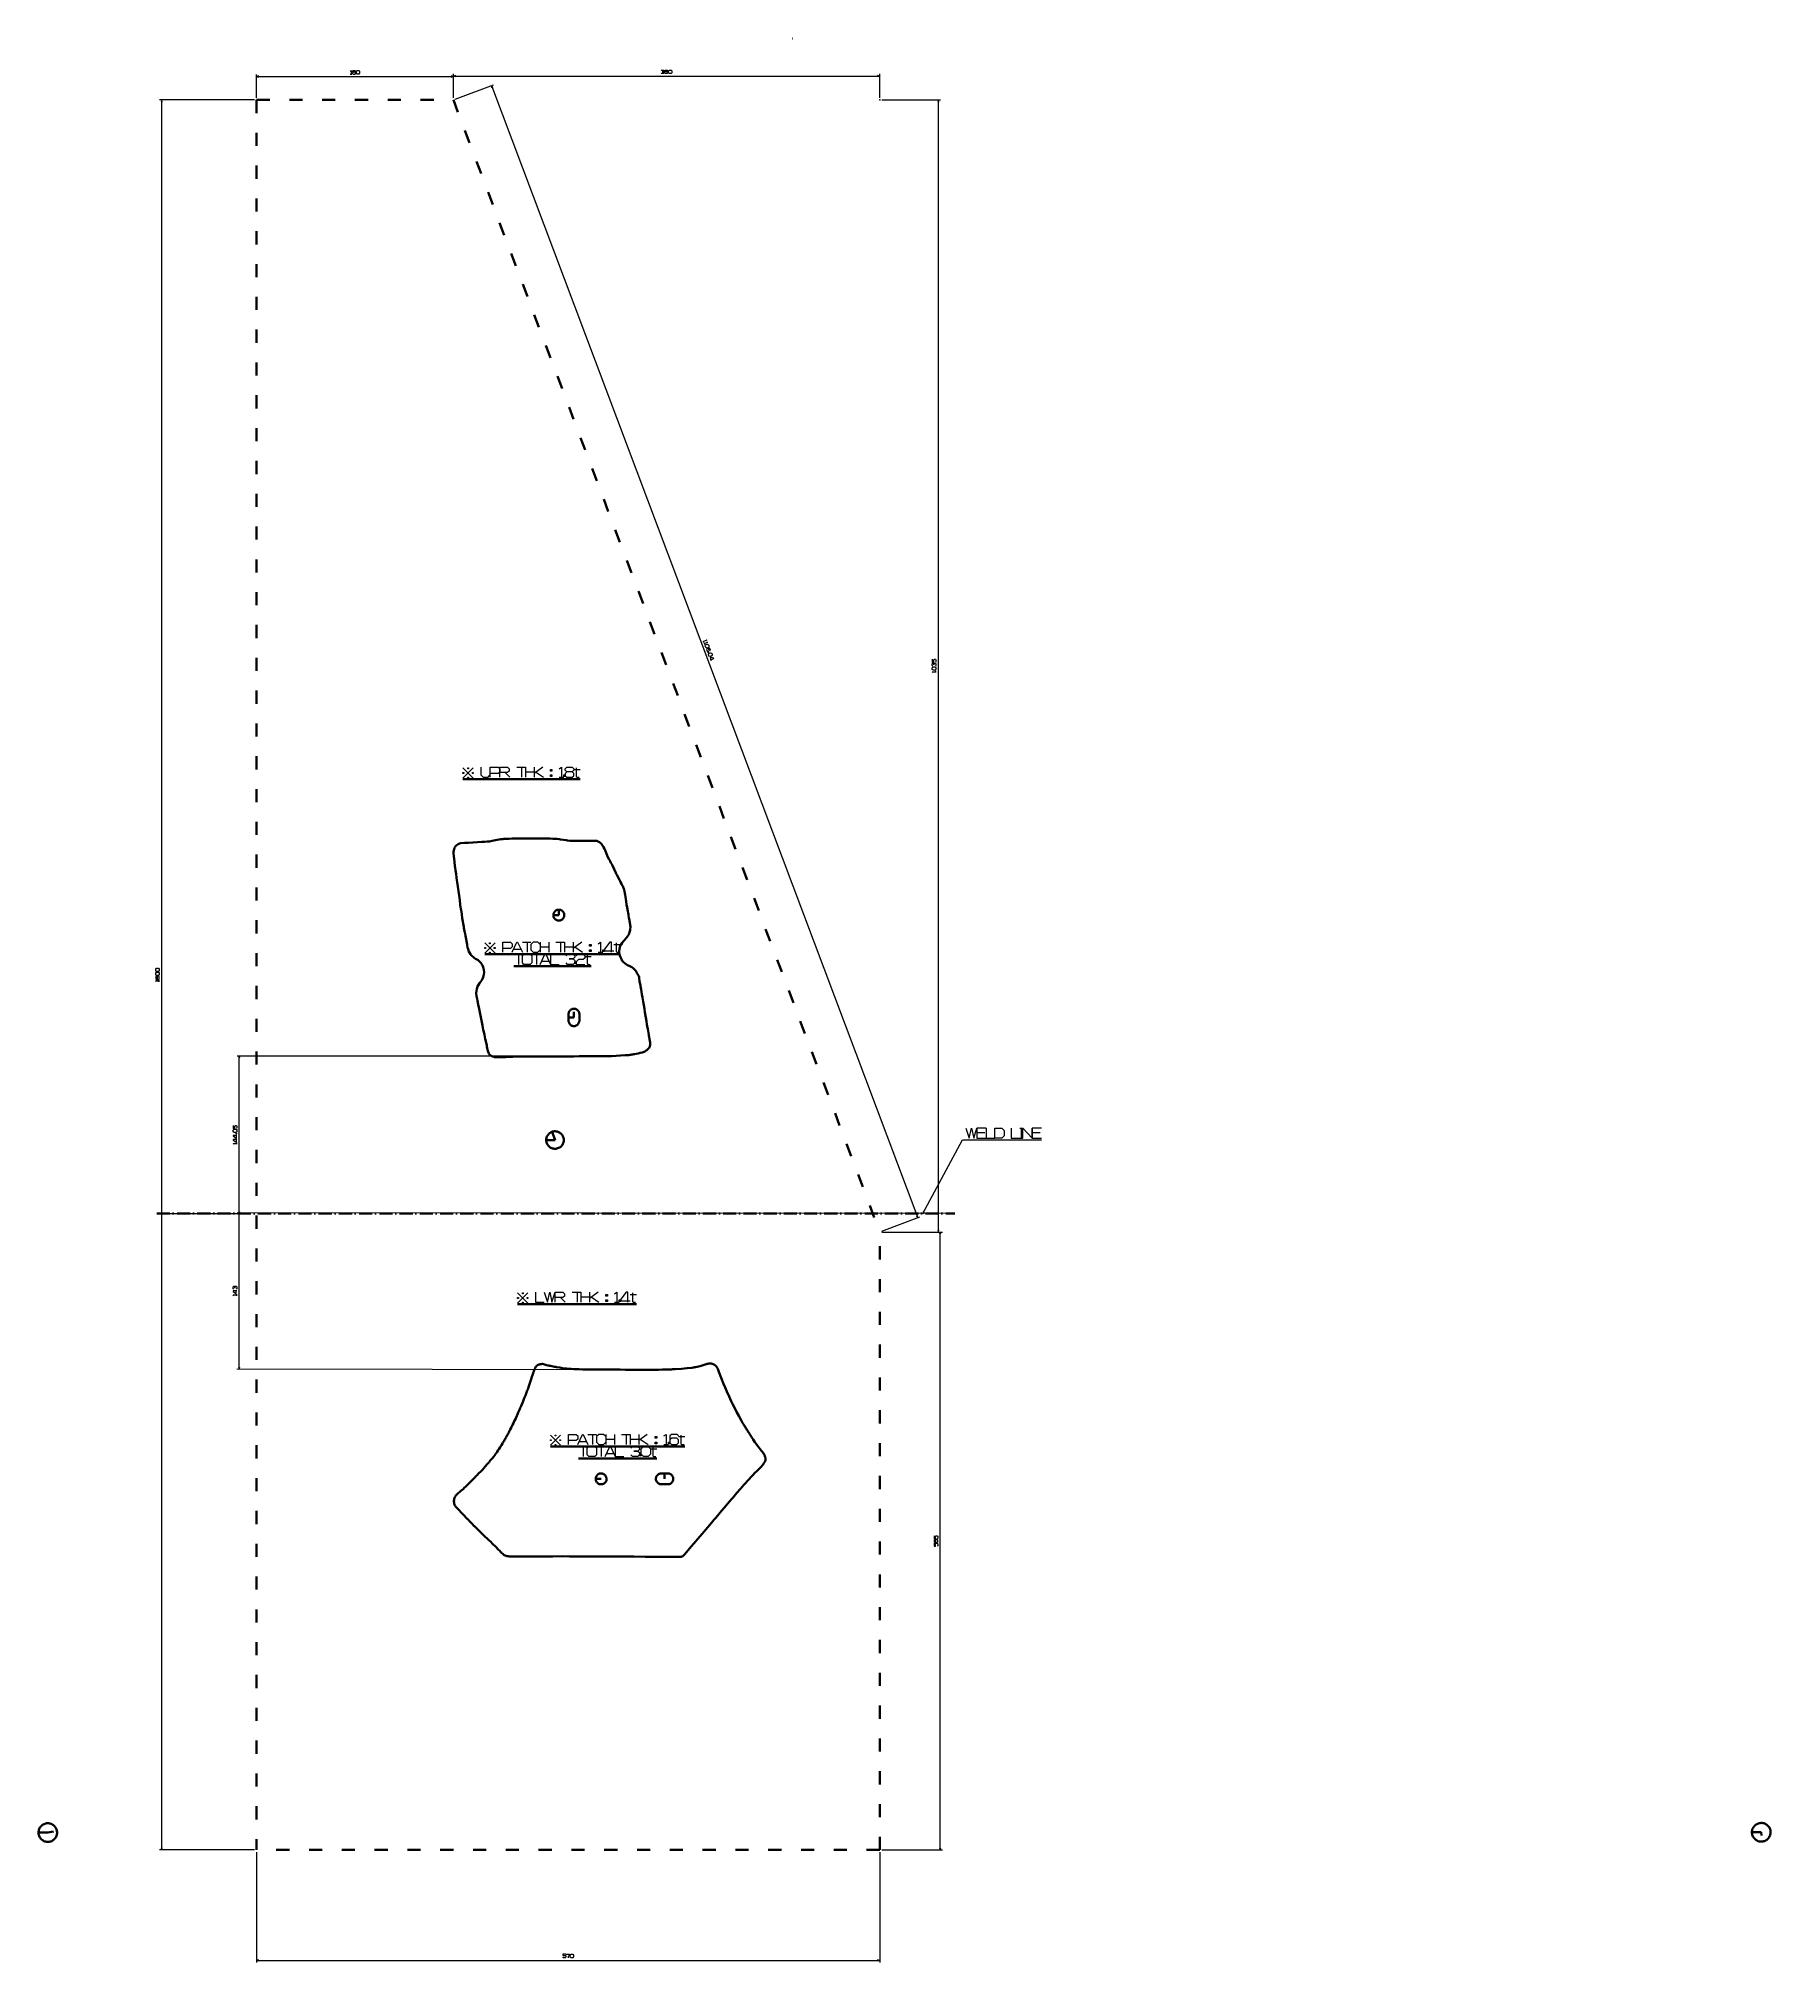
# Model space of a CAD drawing. Extents: x -255 to 1329, y -495 to 1264.
import ezdxf

# ---------------------------------------------------------------- set-up
doc = ezdxf.new("R2010")
doc.units = 0
for name, pattern in [('DASHDOT', [18.5, 12, -3, 0.5, -3]), ('DASHSPACE', [30, 12, -18]), ('DOT', [3.5, 0.5, -3])]:
    doc.linetypes.add(name, pattern=pattern)

msp = doc.modelspace()

# ---------------------------------------------------------------- linework, layer by layer
at = {"color": 7, "linetype": 'DOT', "lineweight": 35, "ltscale": 0.0104}
msp.add_line((435, 1264.4), (435.4, 1264.4), dxfattribs=at)
at = {"color": 5, "lineweight": 13}
for p, q in [((-55.3, 1210.2), (-55.3, 1231.6)), ((124.7, 1210.2), (124.7, 1231.6)), ((-55.3, 1229.6), (124.7, 1229.6)), ((-57.3, 1208.2), (-144, 1208.2)), ((-142, -391.8), (-142, 1208.2)), ((516.7, 173.2), (572, 173.2)), ((570, -391.8), (570, 173.2)), ((-57.3, -391.8), (-144, -391.8)), ((-55.3, -393.8), (-55.3, -494.7)), ((514.7, -393.8), (514.7, -494.7)), ((516.7, -391.8), (572, -391.8)), ((-55.3, -492.7), (514.7, -492.7))]:
    msp.add_line(p, q, dxfattribs=at)
at = {"color": 7, "lineweight": 13}
for p, q in [((124.7, 1210.2), (124.7, 1232)), ((514.7, 1210.2), (514.7, 1232)), ((124.7, 1230), (514.7, 1230)), ((126.5, 1208.9), (161.4, 1222.1)), ((159.5, 1221.3), (549.5, 186.3)), ((516.7, 1208.2), (570.3, 1208.2)), ((568.3, 173.2), (568.3, 1208.2)), ((258.6, 334), (-73.1, 334)), ((-71.1, 190), (-71.1, 334)), ((-144.5, 190), (-69.1, 190)), ((581.5, 190), (-73.1, 190.8)), ((-71.2, 47.8), (-71.1, 190.8)), ((516.5, 173.9), (551.4, 187.1)), ((516.7, 173.2), (570.3, 173.2)), ((284, 47.3), (-73.2, 47.8))]:
    msp.add_line(p, q, dxfattribs=at)
at = {"color": 5, "linetype": 'DASHSPACE', "lineweight": 35}
for p, q in [((-55.3, 1208.2), (124.7, 1208.2)), ((-55.3, 1208.2), (-55.3, -391.8)), ((124.7, 1208.2), (514.7, 173.2)), ((514.7, -391.8), (514.7, 173.2)), ((514.7, -391.8), (-55.3, -391.8))]:
    msp.add_line(p, q, dxfattribs=at)
at = {"color": 7, "lineweight": 35}
for p, q in [((133.5, 587.2), (240.7, 587.2)), ((128.2, 527.3), (129.2, 527.9)), ((129.2, 527.9), (130.4, 528.3)), ((129.2, 527.9), (129.2, 527.9)), ((130.4, 528.3), (131.5, 528.6)), ((136.7, 529), (137.4, 529.1)), ((137.4, 529.1), (138.5, 529.1)), ((138.5, 529.1), (150.7, 529.9)), ((150.7, 529.9), (153.5, 530)), ((153.5, 530), (155.5, 530.1)), ((169, 532.4), (169.9, 532.5)), ((169.9, 532.5), (170.8, 532.6)), ((170.8, 532.6), (171.7, 532.7)), ((171.7, 532.7), (172.6, 532.7)), ((172.6, 532.7), (175.6, 532.8)), ((175.6, 532.8), (178.6, 532.9)), ((178.6, 532.9), (182.6, 532.9)), ((182.6, 532.9), (184.5, 532.9)), ((184.5, 532.9), (187.3, 532.9)), ((187.3, 532.9), (190.9, 532.9)), ((190.9, 532.9), (196.2, 532.9)), ((196.2, 532.9), (202.6, 532.9)), ((202.6, 532.9), (208.5, 532.9)), ((208.5, 532.9), (210.5, 532.9)), ((210.5, 532.9), (213.3, 532.9)), ((213.3, 532.9), (215.7, 532.8)), ((215.7, 532.8), (216.1, 532.8)), ((216.1, 532.8), (217, 532.8)), ((217, 532.8), (218, 532.7)), ((218, 532.7), (218.9, 532.7)), ((218.9, 532.7), (219.5, 532.6)), ((231.2, 530.9), (232.5, 530.8)), ((232.5, 530.8), (235.2, 530.8)), ((235.2, 530.8), (235.2, 530.8)), ((237.8, 530.7), (237.9, 530.7)), ((237.9, 530.7), (239.6, 530.8)), ((239.6, 530.8), (240.5, 530.8)), ((240.5, 530.8), (241.2, 530.8)), ((252.4, 530.8), (253, 530.8)), ((254.3, 530.8), (255.2, 530.8)), ((255.2, 530.8), (256, 530.7)), ((125, 517.2), (124.8, 518.8)), ((125.1, 516.4), (125, 517.2)), ((125.3, 514.5), (125.1, 516.4)), ((125.6, 511.6), (125.3, 514.5)), ((126.2, 507.6), (125.6, 511.6)), ((128.1, 527.2), (128.2, 527.3)), ((261.6, 525.9), (261.8, 525.5)), ((261.8, 525.5), (262.1, 525.1)), ((262.1, 525.1), (263, 523.5)), ((263, 523.5), (263.8, 521.6)), ((263.8, 521.6), (264, 520.9)), ((264, 520.9), (264.1, 520.8)), ((264.1, 520.8), (264.7, 519.1)), ((264.7, 519.1), (265.5, 517.5)), ((265.5, 517.5), (265.5, 517.5)), ((265.5, 517.5), (267, 514.2)), ((267, 514.2), (267.5, 513.4)), ((126.3, 506.6), (126.2, 507.6)), ((126.8, 503.6), (126.3, 506.6)), ((127.2, 500.8), (126.8, 503.6)), ((127.7, 496.9), (127.2, 500.8)), ((128, 495), (127.7, 496.9)), ((128.3, 493), (128, 495)), ((128.8, 489), (128.3, 493)), ((270.2, 508.3), (273.3, 501.7)), ((273.3, 501.7), (273.3, 501.7)), ((273.3, 501.7), (273.7, 500.8)), ((273.7, 500.8), (273.7, 500.7)), ((273.7, 500.7), (274.2, 499.8)), ((277.2, 493.9), (277.6, 493.1)), ((277.6, 493.1), (278.4, 491.6)), ((129.4, 484.9), (128.8, 489)), ((129.9, 480.8), (129.4, 484.9)), ((130.5, 476.6), (129.9, 480.8)), ((131, 472.4), (130.5, 476.6)), ((278.4, 491.6), (278.4, 491.6)), ((280.8, 486.2), (281.3, 484.2)), ((281.3, 484.2), (281.4, 483.6)), ((281.4, 483.6), (281.6, 482.6)), ((281.6, 482.6), (281.7, 481.7)), ((281.7, 481.7), (282.1, 479.3)), ((282.1, 479.3), (282.4, 477.4)), ((282.4, 477.4), (282.7, 475.4)), ((282.7, 475.4), (283.2, 472.7)), ((131.6, 468.5), (131, 472.4)), ((131.7, 467.6), (131.6, 468.5)), ((132.3, 463.8), (131.7, 467.6)), ((132.9, 460), (132.3, 463.8)), ((134.2, 452.2), (132.9, 460)), ((283.2, 472.7), (283.8, 470)), ((283.8, 470), (284.4, 466.4)), ((284.4, 466.4), (284.6, 464.6)), ((284.6, 464.6), (284.8, 463.7)), ((284.8, 463.7), (284.9, 462.9)), ((284.9, 462.9), (285.3, 460.4)), ((285.3, 460.4), (285.4, 459.6)), ((285.4, 459.6), (285.7, 458.1)), ((285.7, 458.1), (285.8, 457.3)), ((134.4, 451.3), (134.2, 452.2)), ((134.9, 448.3), (134.4, 451.3)), ((135.4, 445.7), (134.9, 448.3)), ((135.7, 444), (135.4, 445.7)), ((137.2, 436), (135.7, 444)), ((282.6, 441.5), (280.8, 439.7)), ((284.1, 443.3), (282.6, 441.5)), ((284.4, 443.9), (284.1, 443.3)), ((285.2, 445.2), (284.4, 443.9)), ((285.9, 447.2), (285.2, 445.2)), ((285.8, 457.3), (286, 456.4)), ((286.4, 449.3), (285.9, 447.2)), ((286, 456.4), (286.2, 455.5)), ((286.2, 455.5), (286.3, 454.6)), ((286.3, 454.6), (286.4, 453.7)), ((286.4, 453.7), (286.6, 452.3)), ((286.5, 450.2), (286.4, 449.3)), ((286.6, 451.9), (286.5, 450.2)), ((286.6, 452.3), (286.6, 451.9)), ((137.4, 435), (137.2, 436)), ((137.7, 433.4), (137.4, 435)), ((137.9, 432.6), (137.7, 433.4)), ((138.1, 431.8), (137.9, 432.6)), ((138.9, 429.6), (138.1, 431.8)), ((140.4, 427.2), (138.9, 429.6)), ((141.1, 426.4), (140.4, 427.2)), ((141.7, 425.6), (141.1, 426.4)), ((143, 424.6), (141.7, 425.6)), ((143.6, 424), (143, 424.6)), ((145, 423.1), (143.6, 424)), ((145.6, 422.7), (145, 423.1)), ((146.3, 422.3), (145.6, 422.7)), ((147, 421.9), (146.3, 422.3)), ((153.5, 427.2), (277.1, 427.2)), ((276.6, 432.2), (276.4, 429.9)), ((276.4, 429.9), (276.5, 428.1)), ((276.5, 428.1), (276.9, 426.1)), ((277, 433.7), (276.6, 432.2)), ((276.9, 426.1), (277.5, 424.4)), ((277.6, 435.3), (277, 433.7)), ((277.5, 424.4), (277.8, 423.8)), ((278.1, 436.1), (277.6, 435.3)), ((277.8, 423.8), (278.4, 422.5)), ((279, 437.7), (278.1, 436.1)), ((278.4, 422.5), (278.8, 421.9)), ((280.2, 439), (279, 437.7)), ((280.8, 439.7), (280.2, 439)), ((148.5, 420.6), (147, 421.9)), ((149.7, 419.3), (148.5, 420.6)), ((150.9, 417.5), (149.7, 419.3)), ((150.7, 403.4), (151.5, 404.8)), ((151.3, 416.8), (150.9, 417.5)), ((152, 415.4), (151.3, 416.8)), ((151.5, 404.8), (152, 406.1)), ((152.6, 413), (152, 415.4)), ((152, 406.1), (152.7, 408.6)), ((152.8, 410.5), (152.6, 413)), ((152.7, 408.6), (152.8, 410.5)), ((179.9, 416.2), (250.7, 416.2)), ((278.8, 421.9), (279.2, 421.2)), ((279.2, 421.2), (280.2, 420)), ((280.2, 420), (281.9, 418.7)), ((281.9, 418.7), (283.9, 417.3)), ((283.9, 417.3), (286.2, 416.2)), ((286.2, 416.2), (287.8, 415.3)), ((287.8, 415.3), (289.2, 414.4)), ((289.2, 414.4), (290.4, 413.3)), ((290.4, 413.3), (291.5, 412)), ((291.5, 412), (292.9, 409.5)), ((292.9, 409.5), (293.9, 407.8)), ((293.9, 407.8), (294.2, 407.2)), ((294.2, 407.2), (294.5, 406.2)), ((294.5, 406.2), (294.7, 405.2)), ((294.7, 405.2), (295.1, 402.6)), ((145.7, 391.5), (145.8, 393.6)), ((146, 388.7), (145.7, 391.5)), ((145.8, 393.6), (146.2, 395.6)), ((146.5, 386.5), (146, 388.7)), ((146.2, 395.6), (146.9, 397.6)), ((146.9, 397.6), (147.6, 399.1)), ((147.6, 399.1), (148.7, 400.7)), ((148.7, 400.7), (149.9, 402.2)), ((149.9, 402.2), (150.7, 403.4)), ((295.1, 402.6), (295.6, 399.9)), ((295.6, 399.9), (295.8, 399)), ((295.8, 399), (296, 398)), ((296, 398), (296.5, 394.8)), ((296.5, 394.8), (296.9, 392.8)), ((296.9, 392.8), (297.2, 390.7)), ((297.2, 390.7), (297.7, 387.7)), ((297.7, 387.7), (298, 385.8)), ((146.8, 384.5), (146.5, 386.5)), ((147.5, 381.1), (146.8, 384.5)), ((148.2, 377.1), (147.5, 381.1)), ((148.8, 374.1), (148.2, 377.1)), ((149.4, 371.1), (148.8, 374.1)), ((150.6, 365.1), (149.4, 371.1)), ((298, 385.8), (298.3, 384)), ((298.3, 384), (299.4, 377.1)), ((299.4, 377.1), (299.9, 374.2)), ((299.9, 374.2), (301.3, 366)), ((151.3, 362), (150.6, 365.1)), ((152.1, 358), (151.3, 362)), ((152.5, 356.2), (152.1, 358)), ((153.1, 353.4), (152.5, 356.2)), ((153.9, 349.8), (153.1, 353.4)), ((301.3, 366), (301.8, 362.9)), ((301.8, 362.9), (302.4, 359.9)), ((302.4, 359.9), (302.5, 358.8)), ((302.5, 358.8), (303.5, 353.6)), ((303.5, 353.6), (303.6, 352.6)), ((303.6, 352.6), (303.8, 351.5)), ((154.1, 349), (153.9, 349.8)), ((154.5, 347.3), (154.1, 349)), ((155.2, 344), (154.5, 347.3)), ((155.4, 342.8), (155.2, 344)), ((155.6, 341.4), (155.4, 342.8)), ((156.2, 338.7), (155.6, 341.4)), ((156.5, 338), (156.2, 338.7)), ((156.7, 337.3), (156.5, 338)), ((157.2, 336.4), (156.7, 337.3)), ((157.9, 335.5), (157.2, 336.4)), ((158.9, 334.7), (157.9, 335.5)), ((160, 334.1), (158.9, 334.7)), ((281.7, 334.8), (269.3, 334.1)), ((282.5, 334.8), (281.7, 334.8)), ((283.1, 334.8), (282.5, 334.8)), ((284.5, 334.9), (283.1, 334.8)), ((285.1, 335), (284.5, 334.9)), ((286, 335.1), (285.1, 335)), ((287, 335.2), (286, 335.1)), ((287.9, 335.4), (287, 335.2)), ((288.8, 335.5), (287.9, 335.4)), ((289.6, 335.7), (288.8, 335.5)), ((290.5, 335.8), (289.6, 335.7)), ((293.8, 336.5), (290.5, 335.8)), ((295.6, 336.9), (293.8, 336.5)), ((297.7, 337.4), (295.6, 336.9)), ((299.7, 338.1), (297.7, 337.4)), ((300.9, 338.7), (299.7, 338.1)), ((301.2, 339), (300.9, 338.7)), ((301.7, 339.4), (301.2, 339)), ((302.1, 339.7), (301.7, 339.4)), ((303.8, 341.6), (302.1, 339.7)), ((303.8, 351.5), (304.2, 349.5)), ((304.2, 342.2), (303.8, 341.6)), ((304.2, 349.5), (304.7, 346.5)), ((304.5, 342.9), (304.2, 342.2)), ((304.8, 344.3), (304.5, 342.9)), ((304.7, 346.5), (304.8, 345.8)), ((304.8, 345.8), (304.8, 344.3)), ((161.7, 333.3), (160, 334.1)), ((162.3, 333.1), (161.7, 333.3)), ((162.9, 333), (162.3, 333.1)), ((164.1, 332.9), (162.9, 333)), ((172.2, 333.1), (164.1, 332.9)), ((172.6, 333.1), (172.2, 333.1)), ((174.4, 333.2), (172.6, 333.1)), ((175.3, 333.2), (174.4, 333.2)), ((177, 333.4), (175.3, 333.2)), ((177.9, 333.4), (177, 333.4)), ((178.7, 333.5), (177.9, 333.4)), ((180.2, 333.6), (178.7, 333.5)), ((181, 333.7), (180.2, 333.6)), ((183.2, 333.8), (181, 333.7)), ((184.7, 333.8), (183.2, 333.8)), ((185.5, 333.8), (184.7, 333.8)), ((187.8, 333.7), (185.5, 333.8)), ((188.8, 333.7), (187.8, 333.7)), ((189.9, 333.7), (188.8, 333.7)), ((195.1, 333.7), (189.9, 333.7)), ((198.2, 333.7), (195.1, 333.7)), ((205.4, 333.7), (198.2, 333.7)), ((210.7, 333.7), (205.4, 333.7)), ((214.9, 333.7), (210.7, 333.7)), ((218.1, 333.7), (214.9, 333.7)), ((222.4, 333.8), (218.1, 333.7)), ((224.5, 333.8), (222.4, 333.8)), ((227.7, 333.8), (224.5, 333.8)), ((229.7, 333.8), (227.7, 333.8)), ((234.8, 333.8), (229.7, 333.8)), ((239.9, 333.9), (234.8, 333.8)), ((242.9, 333.9), (239.9, 333.9)), ((248.1, 334), (242.9, 333.9)), ((260.6, 334), (248.1, 334)), ((263.7, 334.1), (260.6, 334)), ((269.3, 334.1), (263.7, 334.1)), ((183.5, 107.2), (292.1, 107.2)), ((356.8, 52.6), (357.5, 52.8)), ((357.5, 52.8), (358.3, 52.9)), ((358.3, 52.9), (358.9, 53)), ((358.9, 53), (359.6, 53)), ((359.6, 53), (360.1, 52.9)), ((360.1, 52.9), (360.7, 52.9)), ((360.7, 52.9), (361.1, 52.8)), ((194.4, 34), (195, 35.9)), ((195, 35.9), (195.3, 36.8)), ((195.3, 36.8), (195.6, 37.7)), ((195.6, 37.7), (196.6, 40.9)), ((196.6, 40.9), (197.1, 42.4)), ((197.1, 42.4), (197.4, 43.2)), ((197.4, 43.2), (197.7, 44)), ((197.7, 44), (197.8, 44.3)), ((200.1, 50.1), (200.2, 50.2)), ((200.2, 50.2), (201, 50.9)), ((201.8, 51.5), (202.4, 51.8)), ((202.4, 51.8), (202.9, 52)), ((204.1, 52.4), (204.2, 52.4)), ((204.2, 52.4), (205.2, 52.5)), ((205.2, 52.5), (205.8, 52.6)), ((205.8, 52.6), (206.3, 52.6)), ((206.3, 52.6), (207.3, 52.3)), ((209.1, 51.9), (209.2, 51.8)), ((209.2, 51.8), (209.9, 51.6)), ((213.7, 50.7), (213.7, 50.7)), ((230.7, 48.2), (230.7, 48.2)), ((230.7, 48.2), (231.5, 48.1)), ((231.5, 48.1), (231.6, 48.1)), ((231.6, 48.1), (232.4, 48.1)), ((232.4, 48.1), (235, 47.9)), ((235, 47.9), (235.1, 47.9)), ((235.1, 47.9), (236.8, 47.8)), ((236.8, 47.8), (237.8, 47.8)), ((249.6, 47.5), (255.6, 47.5)), ((255.6, 47.5), (262.7, 47.4)), ((262.7, 47.4), (264.8, 47.4)), ((264.8, 47.4), (277.4, 47.4)), ((277.4, 47.4), (282.1, 47.3)), ((282.1, 47.3), (286, 47.3)), ((286, 47.3), (291.8, 47.3)), ((291.8, 47.3), (294.7, 47.3)), ((294.7, 47.3), (298.6, 47.3)), ((298.6, 47.3), (300.6, 47.3)), ((300.6, 47.3), (301.5, 47.3)), ((301.5, 47.3), (306.5, 47.3)), ((306.5, 47.3), (308.4, 47.3)), ((308.4, 47.3), (311.3, 47.3)), ((311.3, 47.3), (312.3, 47.3)), ((312.3, 47.3), (315.9, 47.4)), ((315.9, 47.4), (316.8, 47.4)), ((316.8, 47.4), (318.6, 47.4)), ((318.6, 47.4), (321, 47.5)), ((321, 47.5), (321, 47.5)), ((344.5, 49.4), (344.6, 49.4)), ((344.6, 49.4), (345.3, 49.5)), ((345.3, 49.5), (346.1, 49.6)), ((346.1, 49.6), (350.5, 50.5)), ((361.1, 52.8), (361.6, 52.6)), ((361.6, 52.6), (362, 52.5)), ((362, 52.5), (362.2, 52.4)), ((362.2, 52.4), (362.9, 52.1)), ((362.9, 52.1), (363.6, 51.7)), ((363.6, 51.7), (364.4, 51.1)), ((364.4, 51.1), (365.1, 50.5)), ((365.1, 50.5), (365.5, 49.9)), ((365.5, 49.9), (365.9, 49.3)), ((365.9, 49.3), (366.1, 48.9)), ((366.1, 48.9), (366.5, 48)), ((366.5, 48), (367.5, 45.4)), ((186.3, 13.3), (188.4, 18.5)), ((188.4, 18.5), (189.5, 21.2)), ((189.5, 21.2), (190.6, 23.8)), ((190.6, 23.8), (190.9, 24.7)), ((190.9, 24.7), (191.3, 25.6)), ((191.3, 25.6), (192.3, 28.4)), ((192.3, 28.4), (192.7, 29.3)), ((192.7, 29.3), (193.7, 32.2)), ((193.7, 32.2), (194.1, 33.1)), ((194.1, 33.1), (194.4, 34)), ((180, -0.7), (180.4, 0.2)), ((180.4, 0.2), (181.7, 2.8)), ((181.7, 2.8), (182.1, 3.7)), ((182.1, 3.7), (183.6, 7.2)), ((183.6, 7.2), (184, 8.1)), ((184, 8.1), (185.2, 10.7)), ((185.2, 10.7), (185.9, 12.4)), ((185.9, 12.4), (186.3, 13.3)), ((171.1, -17.7), (171.6, -16.9)), ((171.6, -16.9), (172.1, -16.1)), ((172.1, -16.1), (172.5, -15.2)), ((172.5, -15.2), (173, -14.4)), ((173, -14.4), (174, -12.6)), ((174, -12.6), (174.4, -11.8)), ((174.4, -11.8), (174.9, -10.9)), ((174.9, -10.9), (175.4, -10.1)), ((175.4, -10.1), (175.8, -9.2)), ((175.8, -9.2), (176.7, -7.5)), ((176.7, -7.5), (177.5, -5.8)), ((177.5, -5.8), (178, -5)), ((178, -5), (178.8, -3.2)), ((178.8, -3.2), (179.6, -1.5)), ((179.6, -1.5), (180, -0.7)), ((390.8, -3.7), (391.3, -4.5)), ((393.2, -7.7), (394.2, -9.2)), ((394.2, -9.2), (394.2, -9.3)), ((399, -16.5), (399, -16.5)), ((158.5, -35.8), (159.8, -34.3)), ((159.8, -34.3), (160.4, -33.6)), ((160.4, -33.6), (161.6, -32.1)), ((161.6, -32.1), (162.7, -30.7)), ((162.7, -30.7), (163.2, -30)), ((163.2, -30), (163.7, -29.3)), ((163.7, -29.3), (164.2, -28.6)), ((164.2, -28.6), (164.7, -27.9)), ((164.7, -27.9), (165.6, -26.4)), ((165.6, -26.4), (166.1, -25.7)), ((166.1, -25.7), (166.6, -24.9)), ((166.6, -24.9), (167.6, -23.4)), ((167.6, -23.4), (168.6, -21.8)), ((168.6, -21.8), (169.6, -20.2)), ((169.6, -20.2), (170.1, -19.4)), ((170.1, -19.4), (170.6, -18.6)), ((170.6, -18.6), (171.1, -17.7)), ((213.5, -22.8), (336.4, -22.8)), ((239.2, -33.8), (310.7, -33.8)), ((404.5, -24.2), (404.5, -24.2)), ((407.4, -27.9), (407.4, -28)), ((407.4, -28), (408.3, -29.1)), ((408.3, -29.1), (408.8, -29.9)), ((408.8, -29.9), (409.3, -30.6)), ((409.3, -30.6), (409.7, -31.6)), ((409.7, -31.6), (410, -32.6)), ((142.7, -52.9), (144.1, -51.5)), ((144.1, -51.5), (144.7, -50.8)), ((144.7, -50.8), (145.4, -50.1)), ((145.4, -50.1), (146.1, -49.4)), ((146.1, -49.4), (146.8, -48.7)), ((146.8, -48.7), (147.5, -48)), ((147.5, -48), (150.3, -45.2)), ((150.3, -45.2), (151.7, -43.8)), ((151.7, -43.8), (152.4, -43.1)), ((152.4, -43.1), (154.2, -40.9)), ((154.2, -40.9), (155.4, -39.4)), ((155.4, -39.4), (156.6, -38)), ((156.6, -38), (157.3, -37.2)), ((157.3, -37.2), (157.9, -36.5)), ((157.9, -36.5), (158.5, -35.8)), ((395.3, -52.7), (393.4, -54.7)), ((397, -50.7), (395.3, -52.7)), ((398.8, -48.7), (397, -50.7)), ((400.2, -47.4), (398.8, -48.7)), ((400.9, -46.7), (400.2, -47.4)), ((402.1, -45.7), (400.9, -46.7)), ((402.8, -45), (402.1, -45.7)), ((403.3, -44.4), (402.8, -45)), ((404.4, -43.3), (403.3, -44.4)), ((405.1, -42.6), (404.4, -43.3)), ((125.5, -70.8), (125.8, -69.9)), ((125.8, -69.9), (126.2, -69.1)), ((126.2, -69.1), (126.6, -68.4)), ((126.6, -68.4), (127.1, -67.7)), ((127.1, -67.7), (127.6, -67.1)), ((127.6, -67), (128.2, -66.4)), ((127.6, -67.1), (127.6, -67)), ((128.2, -66.4), (128.9, -65.8)), ((128.9, -65.8), (129.5, -65.2)), ((129.5, -65.2), (130.2, -64.6)), ((130.2, -64.6), (130.9, -64)), ((130.9, -64), (131.5, -63.5)), ((131.5, -63.5), (133.6, -61.8)), ((133.6, -61.8), (135, -60.5)), ((135, -60.5), (135.7, -59.8)), ((135.7, -59.8), (137.1, -58.5)), ((137.1, -58.5), (138.5, -57.1)), ((138.5, -57.1), (141.4, -54.3)), ((141.4, -54.3), (142.7, -52.9)), ((380.2, -69.8), (378.9, -71.3)), ((381.5, -68.3), (380.2, -69.8)), ((382.8, -66.8), (381.5, -68.3)), ((384.1, -65.3), (382.8, -66.8)), ((387.3, -61.6), (384.1, -65.3)), ((387.8, -61), (387.3, -61.6)), ((388.3, -60.4), (387.8, -61)), ((390.9, -57.5), (388.3, -60.4)), ((392.1, -56.1), (390.9, -57.5)), ((393.4, -54.7), (392.1, -56.1)), ((125.2, -72.5), (125.3, -71.6)), ((125.2, -73), (125.2, -72.5)), ((125.2, -73.3), (125.2, -73)), ((125.3, -74), (125.2, -73.3)), ((125.3, -71.6), (125.5, -70.8)), ((125.4, -74.6), (125.3, -74)), ((125.5, -75.3), (125.4, -74.6)), ((125.7, -75.8), (125.5, -75.3)), ((125.9, -76.4), (125.7, -75.8)), ((130.5, -81.8), (130.5, -81.8)), ((132.8, -84.3), (132.8, -84.2)), ((367.4, -84.8), (364.7, -88)), ((370.1, -81.6), (367.4, -84.8)), ((372.6, -78.6), (370.1, -81.6)), ((373.9, -77.1), (372.6, -78.6)), ((375.1, -75.7), (373.9, -77.1)), ((377.7, -72.8), (375.1, -75.7)), ((378.9, -71.3), (377.7, -72.8)), ((138.4, -90.1), (136.6, -88.3)), ((138.9, -90.6), (138.4, -90.1)), ((143.5, -95.3), (142.2, -94)), ((142.2, -94), (142.2, -94)), ((144, -95.8), (143.5, -95.3)), ((352.2, -102.7), (348.3, -107.3)), ((357.4, -96.6), (352.2, -102.7)), ((360.7, -92.7), (357.4, -96.6)), ((363.4, -89.6), (360.7, -92.7)), ((364.7, -88), (363.4, -89.6)), ((158.3, -109.6), (157.6, -108.9)), ((161.2, -112.4), (158.3, -109.6)), ((158.3, -109.6), (158.3, -109.6)), ((162.6, -113.8), (161.2, -112.4)), ((163.4, -114.5), (162.6, -113.8)), ((164, -115.2), (163.4, -114.5)), ((164.1, -115.2), (164, -115.2)), ((165.5, -116.7), (164.1, -115.2)), ((167.6, -118.7), (165.5, -116.7)), ((169.5, -120.6), (169.4, -120.5)), ((170, -121.1), (169.5, -120.6)), ((170.6, -121.6), (170, -121.1)), ((336.5, -121.2), (335.9, -122)), ((340.8, -116.2), (336.5, -121.2)), ((348.3, -107.3), (340.8, -116.2)), ((178.3, -123.6), (177, -123.5)), ((179, -123.6), (178.3, -123.6)), ((183.6, -123.5), (179, -123.6)), ((186.7, -123.4), (183.6, -123.5)), ((188.8, -123.4), (186.7, -123.4)), ((191.9, -123.4), (188.8, -123.4)), ((194, -123.4), (191.9, -123.4)), ((207.9, -123.4), (194, -123.4)), ((215.7, -123.4), (207.9, -123.4)), ((224.9, -123.3), (215.7, -123.4)), ((231, -123.4), (224.9, -123.3)), ((235.1, -123.4), (231, -123.4)), ((245.3, -123.4), (235.1, -123.4)), ((259.6, -123.5), (245.3, -123.4)), ((283.5, -123.6), (259.6, -123.5)), ((285.5, -123.6), (283.5, -123.6)), ((289.7, -123.6), (285.5, -123.6)), ((300, -123.7), (289.7, -123.6)), ((302.1, -123.7), (300, -123.7)), ((304.2, -123.7), (302.1, -123.7)), ((306.3, -123.8), (304.2, -123.7)), ((308.3, -123.8), (306.3, -123.8)), ((314.5, -123.8), (308.3, -123.8)), ((316.6, -123.8), (314.5, -123.8)), ((318.6, -123.8), (316.6, -123.8)), ((321.4, -123.8), (318.6, -123.8)), ((322.3, -123.8), (321.4, -123.8)), ((323.2, -123.8), (322.3, -123.8)), ((324.1, -123.8), (323.2, -123.8)), ((325, -123.8), (324.1, -123.8)), ((327.5, -123.8), (325, -123.8)), ((328.4, -123.8), (327.5, -123.8)), ((329.2, -123.8), (328.4, -123.8)), ((329.9, -123.8), (329.2, -123.8)), ((330.7, -123.8), (329.9, -123.8))]:
    msp.add_line(p, q, dxfattribs=at)
at = {"color": 4, "lineweight": 35}
for p, q in [((216.2, 463.5), (216.3, 464.1)), ((216.2, 462.9), (216.2, 463.5)), ((217.2, 462.9), (216.2, 462.9)), ((216.2, 462.6), (216.2, 462.9)), ((216.2, 462.9), (217.2, 462.9)), ((216.3, 461.9), (216.2, 462.6)), ((216.3, 464.1), (216.5, 464.7)), ((216.4, 461.3), (216.3, 461.9)), ((216.6, 460.7), (216.4, 461.3)), ((216.5, 464.7), (216.8, 465.3)), ((216.9, 460.2), (216.6, 460.7)), ((216.8, 465.3), (217.1, 465.8)), ((217.3, 459.7), (216.9, 460.2)), ((217.1, 465.8), (217.5, 466.3)), ((221.2, 462.9), (217.2, 462.9)), ((217.8, 459.2), (217.3, 459.7)), ((217.5, 466.3), (218, 466.7)), ((218.3, 458.8), (217.8, 459.2)), ((218, 466.7), (218.5, 467.1)), ((218.8, 458.5), (218.3, 458.8)), ((218.5, 467.1), (219.1, 467.4)), ((219.4, 458.2), (218.8, 458.5)), ((219.1, 467.4), (219.7, 467.6)), ((220, 458), (219.4, 458.2)), ((219.7, 467.6), (220.3, 467.8)), ((220.6, 457.9), (220, 458)), ((220.3, 467.8), (220.9, 467.9)), ((221.2, 457.9), (220.6, 457.9)), ((220.9, 467.9), (221.6, 467.8)), ((221.2, 466.8), (221.2, 462.9)), ((221.9, 457.9), (221.2, 457.9)), ((221.6, 467.8), (222.2, 467.8)), ((222.5, 458), (221.9, 457.9)), ((222.2, 467.8), (222.8, 467.6)), ((223.1, 458.2), (222.5, 458)), ((222.8, 467.6), (223.4, 467.3)), ((223.7, 458.5), (223.1, 458.2)), ((223.4, 467.3), (223.9, 467)), ((224.2, 458.9), (223.7, 458.5)), ((223.9, 467), (224.4, 466.6)), ((224.7, 459.3), (224.2, 458.9)), ((224.4, 466.6), (224.9, 466.2)), ((225.1, 459.8), (224.7, 459.3)), ((224.9, 466.2), (225.3, 465.7)), ((225.4, 460.3), (225.1, 459.8)), ((225.3, 465.7), (225.6, 465.1)), ((225.7, 460.9), (225.4, 460.3)), ((225.6, 465.1), (225.9, 464.6)), ((226, 461.4), (225.7, 460.9)), ((225.9, 464.6), (226, 464)), ((226, 464), (226.1, 463.3)), ((226.1, 462.1), (226, 461.4)), ((226.1, 463.3), (226.2, 462.7)), ((226.2, 462.7), (226.1, 462.1)), ((230.1, 373), (230.2, 373.6)), ((230.1, 372.4), (230.1, 373)), ((230.1, 369.4), (230.1, 372.4)), ((230.2, 373.6), (230.4, 374.2)), ((230.4, 374.2), (230.7, 374.8)), ((230.7, 374.8), (231, 375.3)), ((231, 375.3), (231.4, 375.8)), ((231.4, 375.8), (231.9, 376.2)), ((231.9, 376.2), (232.4, 376.6)), ((232.4, 376.6), (233, 376.9)), ((233, 376.9), (233.5, 377.1)), ((233.5, 377.1), (234.2, 377.3)), ((234.2, 377.3), (234.8, 377.3)), ((234.8, 377.3), (235, 377.3)), ((235, 377.3), (235.6, 377.3)), ((235, 374.4), (235, 369.4)), ((235.6, 377.3), (236.3, 377.2)), ((236.3, 377.2), (236.9, 377)), ((236.9, 377), (237.4, 376.7)), ((237.4, 376.7), (237.9, 376.4)), ((237.9, 376.4), (238.4, 376)), ((238.4, 376), (238.9, 375.5)), ((238.9, 375.5), (239.2, 375)), ((239.2, 375), (239.5, 374.4)), ((239.5, 374.4), (239.7, 373.9)), ((239.7, 373.9), (239.9, 373.3)), ((239.9, 373.3), (240, 372.6)), ((240, 372.6), (240, 372.4)), ((240, 372.4), (240, 366.4)), ((231.1, 369.4), (230.1, 369.4)), ((230.1, 366.4), (230.1, 369.4)), ((230.1, 369.4), (231.1, 369.4)), ((230.1, 366.2), (230.1, 366.4)), ((230.1, 365.5), (230.1, 366.2)), ((230.3, 364.9), (230.1, 365.5)), ((230.5, 364.3), (230.3, 364.9)), ((230.8, 363.8), (230.5, 364.3)), ((231.2, 363.3), (230.8, 363.8)), ((235, 369.4), (231.1, 369.4)), ((231.6, 362.8), (231.2, 363.3)), ((232.1, 362.4), (231.6, 362.8)), ((232.6, 362.1), (232.1, 362.4)), ((233.2, 361.8), (232.6, 362.1)), ((233.8, 361.6), (233.2, 361.8)), ((234.4, 361.5), (233.8, 361.6)), ((235, 361.4), (234.4, 361.5)), ((235.2, 361.5), (235, 361.4)), ((235.9, 361.5), (235.2, 361.5)), ((236.5, 361.7), (235.9, 361.5)), ((237.1, 361.9), (236.5, 361.7)), ((237.6, 362.2), (237.1, 361.9)), ((238.1, 362.6), (237.6, 362.2)), ((238.6, 363), (238.1, 362.6)), ((239, 363.5), (238.6, 363)), ((239.3, 364), (239, 363.5)), ((239.6, 364.6), (239.3, 364)), ((239.8, 365.2), (239.6, 364.6)), ((239.9, 365.8), (239.8, 365.2)), ((240, 366.4), (239.9, 365.8)), ((212.7, 263.5), (213.4, 264)), ((213.4, 264), (214, 264.4)), ((214, 264.4), (214.8, 264.7)), ((214.7, 265.3), (217.7, 257.3)), ((214.8, 264.7), (215.5, 265)), ((215.5, 265), (216.3, 265.2)), ((216.3, 265.2), (217.1, 265.3)), ((217.1, 265.3), (217.9, 265.3)), ((217.9, 265.3), (218.7, 265.2)), ((218.7, 265.2), (219.5, 265.1)), ((219.5, 265.1), (220.3, 264.9)), ((220.3, 264.9), (221, 264.6)), ((221, 264.6), (221.7, 264.2)), ((221.7, 264.2), (222.4, 263.7)), ((209.7, 258.1), (209.8, 258.9)), ((209.7, 257.3), (209.7, 258.1)), ((210.7, 257.3), (209.7, 257.3)), ((209.7, 256.6), (209.7, 257.3)), ((209.7, 257.3), (210.7, 257.3)), ((209.8, 255.8), (209.7, 256.6)), ((209.8, 258.9), (210, 259.6)), ((210, 255), (209.8, 255.8)), ((210, 259.6), (210.3, 260.4)), ((210.3, 254.3), (210, 255)), ((210.3, 260.4), (210.7, 261.1)), ((210.6, 253.6), (210.3, 254.3)), ((211, 252.9), (210.6, 253.6)), ((210.7, 261.1), (211.1, 261.8)), ((217.7, 257.3), (210.7, 257.3)), ((211.5, 252.2), (211, 252.9)), ((211.1, 261.8), (211.6, 262.4)), ((212, 251.6), (211.5, 252.2)), ((211.6, 262.4), (212.1, 263)), ((212.6, 251.1), (212, 251.6)), ((212.1, 263), (212.7, 263.5)), ((213.2, 250.6), (212.6, 251.1)), ((213.9, 250.2), (213.2, 250.6)), ((214.7, 249.9), (213.9, 250.2)), ((215.4, 249.6), (214.7, 249.9)), ((216.2, 249.4), (215.4, 249.6)), ((217, 249.3), (216.2, 249.4)), ((217.8, 249.3), (217, 249.3)), ((218.6, 249.3), (217.8, 249.3)), ((219.4, 249.5), (218.6, 249.3)), ((220.1, 249.7), (219.4, 249.5)), ((220.9, 250), (220.1, 249.7)), ((221.6, 250.3), (220.9, 250)), ((222.3, 250.7), (221.6, 250.3)), ((222.9, 251.2), (222.3, 250.7)), ((222.4, 263.7), (223, 263.2)), ((223.5, 251.8), (222.9, 251.2)), ((223, 263.2), (223.6, 262.7)), ((224, 252.4), (223.5, 251.8)), ((223.6, 262.7), (224.1, 262.1)), ((224.5, 253), (224, 252.4)), ((224.1, 262.1), (224.5, 261.4)), ((224.5, 261.4), (224.9, 260.7)), ((224.9, 253.7), (224.5, 253)), ((224.9, 260.7), (225.2, 260)), ((225.2, 254.5), (224.9, 253.7)), ((225.2, 260), (225.4, 259.2)), ((225.4, 255.2), (225.2, 254.5)), ((225.4, 259.2), (225.6, 258.4)), ((225.6, 256), (225.4, 255.2)), ((225.6, 258.4), (225.7, 257.6)), ((225.7, 256.8), (225.6, 256)), ((225.7, 257.6), (225.7, 256.8)), ((254.9, -51.9), (255, -51.3)), ((254.9, -52.5), (254.9, -51.9)), ((255.9, -52.5), (254.9, -52.5)), ((254.9, -52.8), (254.9, -52.5)), ((254.9, -52.5), (255.9, -52.5)), ((255, -51.3), (255.2, -50.7)), ((255.2, -50.7), (255.5, -50.1)), ((255.5, -50.1), (255.8, -49.6)), ((255.8, -49.6), (256.2, -49.1)), ((259.9, -52.5), (255.9, -52.5)), ((255.9, -52.5), (259.9, -52.5)), ((256.2, -49.1), (256.7, -48.6)), ((256.7, -48.6), (257.2, -48.3)), ((257.2, -48.3), (257.8, -48)), ((257.8, -48), (258.4, -47.7)), ((258.4, -47.7), (259, -47.6)), ((259, -47.6), (259.6, -47.5)), ((259.6, -47.5), (260.3, -47.5)), ((260.3, -47.5), (260.9, -47.6)), ((260.9, -47.6), (261.5, -47.8)), ((261.5, -47.8), (262.1, -48)), ((262.1, -48), (262.6, -48.4)), ((262.6, -48.4), (263.1, -48.7)), ((263.1, -48.7), (263.6, -49.2)), ((263.6, -49.2), (264, -49.7)), ((264, -49.7), (264.3, -50.2)), ((264.3, -50.2), (264.6, -50.8)), ((264.6, -50.8), (264.7, -51.4)), ((264.7, -51.4), (264.8, -52.1)), ((264.8, -52.1), (264.9, -52.7)), ((264.9, -52.7), (264.8, -53.3)), ((309.9, -52.5), (310, -51.9)), ((309.9, -52.8), (309.9, -52.5)), ((310, -53.4), (309.9, -52.8)), ((310, -51.9), (310.1, -51.3)), ((310.1, -51.3), (310.3, -50.7)), ((310.3, -50.7), (310.5, -50.1)), ((310.5, -50.1), (310.9, -49.6)), ((310.9, -49.6), (311.3, -49.1)), ((311.3, -49.1), (311.7, -48.7)), ((311.7, -48.7), (312.3, -48.3)), ((312.3, -48.3), (312.8, -48)), ((312.8, -48), (313.4, -47.8)), ((313.4, -47.8), (314, -47.6)), ((314, -47.6), (314.6, -47.6)), ((314.6, -47.6), (314.9, -47.6)), ((314.9, -47.6), (317.9, -47.6)), ((317.9, -48.6), (317.9, -47.6)), ((317.9, -47.6), (320.9, -47.6)), ((317.9, -47.6), (317.9, -48.6)), ((317.9, -52.5), (317.9, -48.6)), ((317.9, -48.6), (317.9, -52.5)), ((320.9, -47.6), (321.5, -47.6)), ((321.5, -47.6), (322.1, -47.7)), ((322.1, -47.7), (322.7, -47.9)), ((322.7, -47.9), (323.3, -48.2)), ((323.3, -48.2), (323.8, -48.5)), ((323.8, -48.5), (324.3, -48.9)), ((324.3, -48.9), (324.7, -49.4)), ((324.7, -49.4), (325.1, -49.9)), ((325.1, -49.9), (325.4, -50.5)), ((325.4, -50.5), (325.6, -51.1)), ((325.6, -51.1), (325.7, -51.7)), ((325.7, -51.7), (325.8, -52.3)), ((325.8, -52.3), (325.8, -52.5)), ((325.8, -52.5), (325.8, -53.1)), ((254.9, -53.5), (254.9, -52.8)), ((255.1, -54.1), (254.9, -53.5)), ((255.3, -54.7), (255.1, -54.1)), ((255.6, -55.2), (255.3, -54.7)), ((256, -55.7), (255.6, -55.2)), ((256.5, -56.2), (256, -55.7)), ((257, -56.6), (256.5, -56.2)), ((257.5, -56.9), (257, -56.6)), ((258.1, -57.2), (257.5, -56.9)), ((258.7, -57.4), (258.1, -57.2)), ((259.3, -57.5), (258.7, -57.4)), ((259.9, -57.5), (259.3, -57.5)), ((260.6, -57.5), (259.9, -57.5)), ((261.2, -57.3), (260.6, -57.5)), ((261.8, -57.1), (261.2, -57.3)), ((262.4, -56.9), (261.8, -57.1)), ((262.9, -56.5), (262.4, -56.9)), ((263.4, -56.1), (262.9, -56.5)), ((263.8, -55.6), (263.4, -56.1)), ((264.1, -55.1), (263.8, -55.6)), ((264.4, -54.5), (264.1, -55.1)), ((264.7, -53.9), (264.4, -54.5)), ((264.8, -53.3), (264.7, -53.9)), ((310.1, -54), (310, -53.4)), ((310.4, -54.6), (310.1, -54)), ((310.7, -55.1), (310.4, -54.6)), ((311, -55.6), (310.7, -55.1)), ((311.4, -56.1), (311, -55.6)), ((311.9, -56.5), (311.4, -56.1)), ((312.5, -56.8), (311.9, -56.5)), ((313, -57.1), (312.5, -56.8)), ((313.6, -57.3), (313, -57.1)), ((314.2, -57.4), (313.6, -57.3)), ((314.9, -57.5), (314.2, -57.4)), ((320.9, -57.5), (314.9, -57.5)), ((321.1, -57.5), (320.9, -57.5)), ((321.7, -57.4), (321.1, -57.5)), ((322.3, -57.2), (321.7, -57.4)), ((322.9, -57), (322.3, -57.2)), ((323.5, -56.7), (322.9, -57)), ((324, -56.4), (323.5, -56.7)), ((324.4, -55.9), (324, -56.4)), ((324.8, -55.5), (324.4, -55.9)), ((325.2, -54.9), (324.8, -55.5)), ((325.5, -54.4), (325.2, -54.9)), ((325.7, -53.8), (325.5, -54.4)), ((325.8, -53.1), (325.7, -53.8)), ((-252.4, -369.9), (-251.8, -369.4)), ((-251.8, -369.4), (-251.1, -368.9)), ((-251.1, -368.9), (-250.4, -368.4)), ((-250.4, -368.4), (-249.7, -368.1)), ((-249.7, -368.1), (-248.9, -367.8)), ((-248.9, -367.8), (-248.1, -367.6)), ((-248.1, -367.6), (-247.3, -367.4)), ((-247.3, -367.4), (-246.5, -367.4)), ((-246.5, -367.4), (-245.6, -367.4)), ((-245.6, -367.4), (-244.8, -367.5)), ((-244.8, -367.5), (-244, -367.7)), ((-244, -367.7), (-243.2, -368)), ((-243.2, -368), (-242.5, -368.3)), ((-242.5, -368.3), (-241.8, -368.7)), ((-241.8, -368.7), (-241.1, -369.2)), ((-241.1, -369.2), (-240.5, -369.7)), ((1314.9, -369.6), (1315.5, -369.1)), ((1315.5, -369.1), (1316.2, -368.6)), ((1316.2, -368.6), (1316.9, -368.2)), ((1316.9, -368.2), (1317.6, -367.8)), ((1317.6, -367.8), (1318.4, -367.5)), ((1318.4, -367.5), (1319.2, -367.3)), ((1319.2, -367.3), (1320, -367.2)), ((1320, -367.2), (1320.8, -367.1)), ((1320.8, -367.1), (1321.6, -367.1)), ((1321.6, -367.1), (1322.5, -367.2)), ((1322.5, -367.2), (1323.3, -367.4)), ((1323.3, -367.4), (1324.1, -367.7)), ((1324.1, -367.7), (1324.8, -368)), ((1324.8, -368), (1325.5, -368.4)), ((1325.5, -368.4), (1326.2, -368.9)), ((1326.2, -368.9), (1326.8, -369.4)), ((-254.8, -375.1), (-254.6, -374.2)), ((-254.8, -375.9), (-254.8, -375.1)), ((-253.8, -375.9), (-254.8, -375.9)), ((-254.8, -376.5), (-254.8, -375.9)), ((-254.8, -375.9), (-253.8, -375.9)), ((-254.7, -377.3), (-254.8, -376.5)), ((-254.5, -378.1), (-254.7, -377.3)), ((-254.6, -374.2), (-254.4, -373.4)), ((-254.2, -378.9), (-254.5, -378.1)), ((-254.4, -373.4), (-254.2, -372.7)), ((-254.2, -372.7), (-253.8, -371.9)), ((-253.9, -379.7), (-254.2, -378.9)), ((-253.5, -380.4), (-253.9, -379.7)), ((-253.8, -371.9), (-253.4, -371.2)), ((-246.3, -375.9), (-253.8, -375.9)), ((-253, -381.1), (-253.5, -380.4)), ((-253.4, -371.2), (-252.9, -370.5)), ((-252.5, -381.7), (-253, -381.1)), ((-252.9, -370.5), (-252.4, -369.9)), ((-251.9, -382.3), (-252.5, -381.7)), ((-251.2, -382.8), (-251.9, -382.3)), ((-250.6, -383.2), (-251.2, -382.8)), ((-249.8, -383.6), (-250.6, -383.2)), ((-249.1, -383.9), (-249.8, -383.6)), ((-248.3, -384.1), (-249.1, -383.9)), ((-247.5, -384.3), (-248.3, -384.1)), ((-246.6, -384.4), (-247.5, -384.3)), ((-245.8, -384.4), (-246.6, -384.4)), ((-241, -375), (-246.3, -375.9)), ((-245, -384.3), (-245.8, -384.4)), ((-244.2, -384.1), (-245, -384.3)), ((-243.4, -383.9), (-244.2, -384.1)), ((-242.6, -383.6), (-243.4, -383.9)), ((-241.9, -383.2), (-242.6, -383.6)), ((-241.2, -382.7), (-241.9, -383.2)), ((-240.6, -382.2), (-241.2, -382.7)), ((-240, -381.6), (-240.6, -382.2)), ((-240.5, -369.7), (-239.9, -370.3)), ((-239.5, -381), (-240, -381.6)), ((-239.9, -370.3), (-239.4, -370.9)), ((-239, -380.3), (-239.5, -381)), ((-239.4, -370.9), (-238.9, -371.6)), ((-238.6, -379.6), (-239, -380.3)), ((-238.9, -371.6), (-238.5, -372.4)), ((-238.3, -378.8), (-238.6, -379.6)), ((-238.5, -372.4), (-238.2, -373.1)), ((-238.1, -378), (-238.3, -378.8)), ((-238.2, -373.1), (-238, -373.9)), ((-237.9, -377.2), (-238.1, -378)), ((-238, -373.9), (-237.9, -374.7)), ((-237.9, -374.7), (-237.8, -375.6)), ((-237.8, -376.4), (-237.9, -377.2)), ((-237.8, -375.6), (-237.8, -376.4)), ((1312.5, -374.8), (1312.6, -374)), ((1312.5, -375.6), (1312.5, -374.8)), ((1313.5, -375.6), (1312.5, -375.6)), ((1312.5, -376.2), (1312.5, -375.6)), ((1312.5, -375.6), (1313.5, -375.6)), ((1312.6, -377.1), (1312.5, -376.2)), ((1312.6, -374), (1312.8, -373.2)), ((1312.8, -377.9), (1312.6, -377.1)), ((1312.8, -373.2), (1313.1, -372.4)), ((1313, -378.6), (1312.8, -377.9)), ((1313.4, -379.4), (1313, -378.6)), ((1313.1, -372.4), (1313.5, -371.6)), ((1313.8, -380.1), (1313.4, -379.4)), ((1313.5, -371.6), (1313.9, -370.9)), ((1321, -375.6), (1313.5, -375.6)), ((1314.3, -380.8), (1313.8, -380.1)), ((1313.9, -370.9), (1314.4, -370.3)), ((1314.8, -381.4), (1314.3, -380.8)), ((1314.4, -370.3), (1314.9, -369.6)), ((1315.4, -382), (1314.8, -381.4)), ((1316, -382.5), (1315.4, -382)), ((1316.7, -382.9), (1316, -382.5)), ((1317.5, -383.3), (1316.7, -382.9)), ((1318.2, -383.6), (1317.5, -383.3)), ((1319, -383.9), (1318.2, -383.6)), ((1319.8, -384), (1319, -383.9)), ((1320.6, -384.1), (1319.8, -384)), ((1321.5, -384.1), (1320.6, -384.1)), ((1321.1, -378.5), (1321, -375.6)), ((1322.3, -384), (1321.5, -384.1)), ((1323.1, -383.8), (1322.3, -384)), ((1323.9, -383.6), (1323.1, -383.8)), ((1324.6, -383.3), (1323.9, -383.6)), ((1325.4, -382.9), (1324.6, -383.3)), ((1326.1, -382.4), (1325.4, -382.9)), ((1326.7, -381.9), (1326.1, -382.4)), ((1327.3, -381.3), (1326.7, -381.9)), ((1326.8, -369.4), (1327.4, -370)), ((1327.8, -380.7), (1327.3, -381.3)), ((1327.4, -370), (1327.9, -370.7)), ((1328.3, -380), (1327.8, -380.7)), ((1327.9, -370.7), (1328.4, -371.4)), ((1328.6, -379.3), (1328.3, -380)), ((1328.4, -371.4), (1328.7, -372.1)), ((1329, -378.5), (1328.6, -379.3)), ((1328.7, -372.1), (1329, -372.9)), ((1329, -372.9), (1329.3, -373.6)), ((1329.2, -377.7), (1329, -378.5)), ((1329.4, -376.9), (1329.2, -377.7)), ((1329.3, -373.6), (1329.4, -374.5)), ((1329.4, -374.5), (1329.5, -375.3)), ((1329.5, -376.1), (1329.4, -376.9)), ((1329.5, -375.3), (1329.5, -376.1))]:
    msp.add_line(p, q, dxfattribs=at)
at = {"color": 7, "linetype": 'DASHDOT', "lineweight": 35}
msp.add_line((-146.5, 190), (583.5, 190), dxfattribs=at)
at = {"color": 5, "lineweight": 13}
for points in [[(30.3, 1234.6), (31.1, 1235.1)], [(30.3, 1231.9), (31.8, 1231.9)], [(31.1, 1235.1), (31.1, 1231.9)], [(33, 1233.6), (32.5, 1233.1), (32.5, 1232.4), (33, 1231.9), (34.8, 1231.9), (35.3, 1232.4), (35.3, 1233.1), (34.8, 1233.6)], [(-53.4, 1230.2), (-55.3, 1229.6), (-53.4, 1229.1)], [(122.7, 1229.1), (124.7, 1229.6), (122.7, 1230.2)], [(-141.5, 1206.3), (-142, 1208.2), (-142.6, 1206.3)], [(-147, 407), (-147.5, 406.5), (-147.5, 404.7), (-147, 404.2), (-144.8, 404.2), (-144.3, 404.7), (-144.3, 406.5), (-144.8, 407), (-145.8, 407), (-146.3, 406.5), (-146.3, 404.7), (-145.8, 404.2)], [(-147.5, 402.8), (-144.3, 402.8)], [(-147, 402), (-147.5, 402.8)], [(-144.3, 402), (-144.3, 403.5)], [(593.5, 268.2), (596.4, 258.9), (598.5, 268.2), (600.7, 258.9), (603.5, 268.2)], [(612.1, 268.2), (603.5, 268.2), (603.5, 258.9), (612.1, 258.9)], [(610.7, 263.9), (603.5, 263.9)], [(612.1, 268.2), (612.1, 258.9), (619.9, 258.9)], [(634.9, 268.2), (634.9, 258.9), (642.8, 258.9)], [(642.8, 268.2), (645.7, 268.2)], [(644.2, 268.2), (644.2, 258.9)], [(645.7, 258.9), (645.7, 268.2), (654.2, 258.9), (654.2, 268.2)], [(662.8, 268.2), (654.2, 268.2), (654.2, 258.9), (662.8, 258.9)], [(661.4, 263.9), (654.2, 263.9)], [(554.2, 190), (590.5, 257.5), (662.8, 257.5)], [(642.8, 258.9), (645.7, 258.9)], [(554.6, 191.9), (554.2, 190), (555.5, 191.4)], [(570.5, 171.3), (570, 173.2), (569.5, 171.3)], [(564.5, -104.5), (564.5, -107.2), (565.7, -107.2), (565.7, -105), (566.2, -104.5), (567.2, -104.5), (567.7, -105), (567.7, -106.7), (567.2, -107.2)], [(565, -107.9), (564.5, -108.4), (564.5, -110.2), (565, -110.7), (567.2, -110.7), (567.7, -110.2), (567.7, -108.4), (567.2, -107.9), (566.2, -107.9), (565.7, -108.4), (565.7, -110.2), (566.2, -110.7)], [(564.5, -111.4), (564.5, -114.1), (565.7, -114.1), (565.7, -111.9), (566.2, -111.4), (567.2, -111.4), (567.7, -111.9), (567.7, -113.6), (567.2, -114.1)], [(-142.6, -389.8), (-142, -391.8), (-141.5, -389.8)], [(569.5, -389.8), (570, -391.8), (570.5, -389.8)], [(-53.4, -492.2), (-55.3, -492.7), (-53.4, -493.2)], [(227.5, -487.2), (224.7, -487.2), (224.7, -488.4), (227, -488.4), (227.5, -488.9), (227.5, -489.9), (227, -490.4), (225.2, -490.4), (224.7, -489.9)], [(228.2, -487.9), (228.2, -487.2), (230.9, -487.2), (230.9, -487.9), (229.7, -489.2), (229.7, -490.4)], [(512.7, -493.2), (514.7, -492.7), (512.7, -492.2)]]:
    msp.add_lwpolyline(points, dxfattribs=at)
for points in [[(33, 1235.1), (34.8, 1235.1), (35.3, 1234.6), (35.3, 1234.1), (34.8, 1233.6), (33, 1233.6), (32.5, 1234.1), (32.5, 1234.6)], [(36.7, 1235.1), (38.2, 1235.1), (39, 1234.4), (39, 1232.6), (38.2, 1231.9), (36.7, 1231.9), (36, 1232.6), (36, 1234.4)], [(-147.5, 412.1), (-147.5, 413.6), (-146.8, 414.4), (-145, 414.4), (-144.3, 413.6), (-144.3, 412.1), (-145, 411.4), (-146.8, 411.4)], [(-147.5, 408.4), (-147.5, 409.9), (-146.8, 410.7), (-145, 410.7), (-144.3, 409.9), (-144.3, 408.4), (-145, 407.7), (-146.8, 407.7)], [(619.9, 268.2), (626.4, 268.2), (628.5, 266.1), (628.5, 261.1), (626.4, 258.9), (619.9, 258.9)], [(232.4, -487.2), (233.9, -487.2), (234.6, -487.9), (234.6, -489.7), (233.9, -490.4), (232.4, -490.4), (231.6, -489.7), (231.6, -487.9)]]:
    msp.add_lwpolyline(points, close=True, dxfattribs=at)
at = {"color": 7, "lineweight": 13}
for points in [[(314.7, 1235), (315.2, 1235.5), (317, 1235.5), (317.5, 1235), (317.5, 1234.5), (317, 1234), (315.7, 1234), (317, 1234), (317.5, 1233.5), (317.5, 1232.8), (317, 1232.3), (315.2, 1232.3), (314.7, 1232.8)], [(320.9, 1234.3), (320.4, 1233.8), (318.7, 1233.8), (318.2, 1234.3), (318.2, 1235), (318.7, 1235.5), (320.4, 1235.5), (320.9, 1235), (320.9, 1232.8), (320.4, 1232.3), (318.7, 1232.3), (318.2, 1232.8)], [(126.6, 1230.5), (124.7, 1230), (126.6, 1229.5)], [(160.7, 1219.7), (159.5, 1221.3), (159.7, 1219.4)], [(512.7, 1229.5), (514.7, 1230), (512.7, 1230.5)], [(568.8, 1206.3), (568.3, 1208.2), (567.8, 1206.3)], [(353.2, 713.7), (353.7, 712.3)], [(356.5, 714.2), (353.5, 713)], [(354, 711.7), (354.5, 710.3)], [(357.3, 712.1), (354.2, 711)], [(355.8, 714.7), (356.5, 714.2)], [(359.6, 704.6), (359.9, 705.2), (359.3, 706.8), (358.6, 707.1), (356.5, 706.3), (356.2, 705.7), (356.8, 704.1), (357.5, 703.8), (358.4, 704.1), (358.7, 704.8), (358.1, 706.4), (357.5, 706.7)], [(356.5, 712.7), (357.3, 712.1)], [(358.1, 703), (357.6, 702.8)], [(359.8, 696.2), (362.8, 697.4), (362.7, 697.9), (359.9, 698.7), (359.5, 698.5), (360.5, 695.7)], [(562.8, 696.8), (562.8, 694), (564.1, 694), (564.1, 696.3), (564.6, 696.8), (565.6, 696.8), (566.1, 696.3), (566.1, 694.5), (565.6, 694)], [(563.3, 690.6), (562.8, 691.1), (562.8, 692.8), (563.3, 693.3), (563.8, 693.3), (564.3, 692.8), (564.3, 691.6), (564.3, 692.8), (564.8, 693.3), (565.6, 693.3), (566.1, 692.8), (566.1, 691.1), (565.6, 690.6)], [(566.1, 684.7), (566.1, 686.2)], [(562.8, 685.4), (566.1, 685.4)], [(563.3, 684.7), (562.8, 685.4)], [(149.9, 598.2), (149.9, 591.1), (152.1, 588.9), (156.4, 588.9), (158.5, 591.1), (158.5, 598.2)], [(158.5, 588.9), (158.5, 598.2), (165.7, 598.2), (167.1, 596.8), (167.1, 593.9), (165.7, 592.5), (158.5, 592.5)], [(167.1, 588.9), (167.1, 598.2), (174.2, 598.2), (175.7, 596.8), (175.7, 594.6), (174.2, 593.2), (167.1, 593.2)], [(182.8, 598.2), (190.7, 598.2)], [(187.1, 598.2), (187.1, 588.9)], [(190.7, 598.2), (190.7, 588.9)], [(198.5, 598.2), (198.5, 588.9)], [(198.5, 598.2), (198.5, 588.9)], [(206.4, 598.2), (198.5, 592.5)], [(221.4, 596.8), (223.5, 598.2)], [(223.5, 598.2), (223.5, 588.9)], [(133.5, 597.5), (142.8, 588.2)], [(142.8, 597.5), (133.5, 588.2)], [(172.1, 593.2), (176.4, 588.9)], [(190.7, 593.9), (198.5, 593.9)], [(199.9, 593.9), (207.1, 588.9)], [(214.2, 596.1), (214.2, 594.6)], [(214.2, 591.1), (214.2, 589.6)], [(221.4, 588.9), (225.7, 588.9)], [(226.4, 591.1), (226.4, 589.6)], [(228.5, 593.9), (227.1, 592.5), (227.1, 590.4), (228.5, 588.9), (233.5, 588.9), (234.9, 590.4), (234.9, 592.5), (233.5, 593.9)], [(234.9, 596.1), (240.7, 596.1)], [(237.1, 597.5), (237.1, 589.6), (237.8, 588.9), (239.9, 588.9)], [(153.5, 437.5), (162.8, 428.2)], [(162.8, 437.5), (153.5, 428.2)], [(169.9, 428.9), (169.9, 438.2), (177.1, 438.2), (178.5, 436.8), (178.5, 433.9), (177.1, 432.5), (169.9, 432.5)], [(178.5, 428.9), (182.8, 438.2), (183.5, 438.2), (187.8, 428.9)], [(179.9, 431.8), (186.4, 431.8)], [(179.9, 427.2), (187.8, 427.2)], [(184.2, 427.2), (184.2, 417.9)], [(187.8, 438.2), (195.7, 438.2)], [(192.1, 438.2), (192.1, 428.9)], [(204.2, 436.1), (202.1, 438.2), (197.8, 438.2), (195.7, 436.1), (195.7, 431.1), (197.8, 428.9), (202.1, 428.9), (204.2, 431.1)], [(196.4, 427.2), (204.2, 427.2)], [(200.7, 427.2), (200.7, 417.9)], [(204.2, 438.2), (204.2, 428.9)], [(204.2, 433.9), (212.1, 433.9)], [(204.2, 417.9), (208.5, 427.2), (209.2, 427.2), (213.5, 417.9)], [(212.1, 438.2), (212.1, 428.9)], [(213.5, 427.2), (213.5, 417.9), (221.4, 417.9)], [(218.5, 438.2), (226.4, 438.2)], [(222.8, 438.2), (222.8, 428.9)], [(226.4, 438.2), (226.4, 428.9)], [(226.4, 433.9), (234.2, 433.9)], [(227.8, 425.8), (229.2, 427.2), (234.2, 427.2), (235.7, 425.8), (235.7, 424.4), (234.2, 422.9), (230.7, 422.9), (234.2, 422.9), (235.7, 421.5), (235.7, 419.4), (234.2, 417.9), (229.2, 417.9), (227.8, 419.4)], [(234.2, 438.2), (234.2, 428.9)], [(234.2, 438.2), (234.2, 428.9)], [(242.1, 438.2), (234.2, 432.5)], [(235.7, 433.9), (242.8, 428.9)], [(237.1, 425.8), (238.5, 427.2), (243.5, 427.2), (244.9, 425.8), (244.9, 423.6), (243.5, 422.2), (239.2, 422.2), (237.1, 420.1), (237.1, 417.9), (244.9, 417.9)], [(244.9, 425.1), (250.7, 425.1)], [(247.1, 426.5), (247.1, 418.6), (247.8, 417.9), (249.9, 417.9)], [(249.9, 436.1), (249.9, 434.6)], [(249.9, 431.1), (249.9, 429.6)], [(257.1, 436.8), (259.2, 438.2)], [(257.1, 428.9), (261.4, 428.9)], [(259.2, 438.2), (259.2, 428.9)], [(262.1, 431.1), (262.1, 429.6)], [(269.2, 428.9), (269.2, 438.2), (267.8, 438.2), (262.8, 431.8), (262.8, 430.4), (271.4, 430.4)], [(271.4, 436.1), (277.1, 436.1)], [(273.5, 437.5), (273.5, 429.6), (274.2, 428.9), (276.4, 428.9)], [(205.7, 420.8), (212.1, 420.8)], [(236.4, 420.1), (236.4, 418.6)], [(-70.5, 332.1), (-71.1, 334), (-71.6, 332.1)], [(-76.6, 270.6), (-76.6, 267.9), (-75.3, 267.9), (-75.3, 270.1), (-74.8, 270.6), (-73.8, 270.6), (-73.3, 270.1), (-73.3, 268.4), (-73.8, 267.9)], [(-73.3, 261.5), (-76.6, 261.5), (-76.6, 261), (-74.3, 259.3), (-73.8, 259.3), (-73.8, 262.3)], [(-73.3, 257.8), (-76.6, 257.8), (-76.6, 257.3), (-74.3, 255.6), (-73.8, 255.6), (-73.8, 258.6)], [(-76.6, 254.1), (-73.3, 254.1)], [(-76.1, 253.4), (-76.6, 254.1)], [(-74.1, 263.2), (-73.6, 263.2)], [(-73.3, 253.4), (-73.3, 254.9)], [(-71.6, 191.9), (-71.1, 190), (-70.5, 191.9)], [(-70.6, 188.8), (-71.1, 190.8), (-71.6, 188.8)], [(548.4, 188), (549.5, 186.3), (549.3, 188.3)], [(567.8, 175.2), (568.3, 173.2), (568.8, 175.2)], [(-76.2, 120.8), (-76.7, 121.3), (-76.7, 123.1), (-76.2, 123.6), (-75.7, 123.6), (-75.2, 123.1), (-75.2, 121.8), (-75.2, 123.1), (-74.7, 123.6), (-73.9, 123.6), (-73.4, 123.1), (-73.4, 121.3), (-73.9, 120.8)], [(-73.4, 119.4), (-76.7, 119.4), (-76.7, 118.9), (-74.4, 117.1), (-73.9, 117.1), (-73.9, 120.1)], [(-76.7, 115.7), (-73.4, 115.7)], [(-76.2, 114.9), (-76.7, 115.7)], [(-73.4, 114.9), (-73.4, 116.4)], [(183.5, 117.5), (192.8, 108.2)], [(192.8, 117.5), (183.5, 108.2)], [(199.9, 118.2), (199.9, 108.9), (207.8, 108.9)], [(207.8, 118.2), (210.7, 108.9), (212.8, 118.2), (214.9, 108.9), (217.8, 118.2)], [(217.8, 108.9), (217.8, 118.2), (224.9, 118.2), (226.4, 116.8), (226.4, 114.6), (224.9, 113.2), (217.8, 113.2)], [(222.8, 113.2), (227.1, 108.9)], [(233.5, 118.2), (241.4, 118.2)], [(237.8, 118.2), (237.8, 108.9)], [(241.4, 118.2), (241.4, 108.9)], [(241.4, 113.9), (249.2, 113.9)], [(249.2, 118.2), (249.2, 108.9)], [(249.2, 118.2), (249.2, 108.9)], [(257.1, 118.2), (249.2, 112.5)], [(250.7, 113.9), (257.8, 108.9)], [(264.9, 116.1), (264.9, 114.6)], [(264.9, 111.1), (264.9, 109.6)], [(272.1, 116.8), (274.2, 118.2)], [(272.1, 108.9), (276.4, 108.9)], [(274.2, 118.2), (274.2, 108.9)], [(277.1, 111.1), (277.1, 109.6)], [(284.2, 108.9), (284.2, 118.2), (282.8, 118.2), (277.8, 111.8), (277.8, 110.4), (286.4, 110.4)], [(286.4, 116.1), (292.1, 116.1)], [(288.5, 117.5), (288.5, 109.6), (289.2, 108.9), (291.4, 108.9)], [(-71.8, 49.7), (-71.2, 47.8), (-70.7, 49.7)], [(213.5, -12.5), (222.8, -21.8)], [(222.8, -12.5), (213.5, -21.8)], [(229.9, -21.1), (229.9, -11.8), (237.1, -11.8), (238.5, -13.2), (238.5, -16.1), (237.1, -17.5), (229.9, -17.5)], [(238.5, -21.1), (242.8, -11.8), (243.5, -11.8), (247.8, -21.1)], [(247.8, -11.8), (255.7, -11.8)], [(252.1, -11.8), (252.1, -21.1)], [(264.2, -13.9), (262.1, -11.8), (257.8, -11.8), (255.7, -13.9), (255.7, -18.9), (257.8, -21.1), (262.1, -21.1), (264.2, -18.9)], [(264.2, -11.8), (264.2, -21.1)], [(264.2, -16.1), (272.1, -16.1)], [(272.1, -11.8), (272.1, -21.1)], [(278.5, -11.8), (286.4, -11.8)], [(282.8, -11.8), (282.8, -21.1)], [(286.4, -11.8), (286.4, -21.1)], [(286.4, -16.1), (294.2, -16.1)], [(294.2, -11.8), (294.2, -21.1)], [(294.2, -11.8), (294.2, -21.1)], [(302.1, -11.8), (294.2, -17.5)], [(295.7, -16.1), (302.8, -21.1)], [(309.9, -13.9), (309.9, -15.4)], [(317.1, -13.2), (319.2, -11.8)], [(319.2, -11.8), (319.2, -21.1)], [(330.7, -13.2), (329.2, -11.8), (324.2, -11.8), (322.8, -13.2), (322.8, -19.6), (324.2, -21.1), (329.2, -21.1), (330.7, -19.6), (330.7, -16.8), (329.2, -15.4), (324.2, -15.4), (322.8, -16.8)], [(330.7, -13.9), (336.4, -13.9)], [(332.8, -12.5), (332.8, -20.4), (333.5, -21.1), (335.7, -21.1)], [(239.2, -22.8), (247.1, -22.8)], [(239.9, -18.2), (246.4, -18.2)], [(243.5, -22.8), (243.5, -32.1)], [(255.7, -22.8), (263.5, -22.8)], [(259.9, -22.8), (259.9, -32.1)], [(263.5, -32.1), (267.8, -22.8), (268.5, -22.8), (272.8, -32.1)], [(264.9, -29.2), (271.4, -29.2)], [(272.8, -22.8), (272.8, -32.1), (280.7, -32.1)], [(287.1, -24.2), (288.5, -22.8), (293.5, -22.8), (294.9, -24.2), (294.9, -25.6), (293.5, -27.1), (289.9, -27.1), (293.5, -27.1), (294.9, -28.5), (294.9, -30.6), (293.5, -32.1), (288.5, -32.1), (287.1, -30.6)], [(295.7, -29.9), (295.7, -31.4)], [(304.9, -24.9), (310.7, -24.9)], [(307.1, -23.5), (307.1, -31.4), (307.8, -32.1), (309.9, -32.1)], [(309.9, -18.9), (309.9, -20.4)], [(317.1, -21.1), (321.4, -21.1)], [(322.1, -18.9), (322.1, -20.4)]]:
    msp.add_lwpolyline(points, dxfattribs=at)
for points in [[(322.4, 1235.5), (323.9, 1235.5), (324.6, 1234.8), (324.6, 1233), (323.9, 1232.3), (322.4, 1232.3), (321.6, 1233), (321.6, 1234.8)], [(358, 710.1), (358.6, 708.7), (358.1, 707.7), (356.5, 707.1), (355.5, 707.5), (355, 708.9), (355.4, 709.9), (357.1, 710.5)], [(358, 703.2), (358.1, 702.7), (357.7, 702.6), (357.5, 703)], [(361, 702.3), (361.5, 700.9), (361.1, 699.9), (359.4, 699.3), (358.5, 699.7), (358, 701.1), (358.4, 702.1), (360, 702.7)], [(562.8, 687.6), (562.8, 689.1), (563.6, 689.9), (565.3, 689.9), (566.1, 689.1), (566.1, 687.6), (565.3, 686.9), (563.6, 686.9)], [(228.5, 598.2), (233.5, 598.2), (234.9, 596.8), (234.9, 595.4), (233.5, 593.9), (228.5, 593.9), (227.1, 595.4), (227.1, 596.8)], [(133.5, 593.2), (134.2, 593.2), (134.2, 592.5), (133.5, 592.5)], [(137.8, 597.5), (138.5, 597.5), (138.5, 596.8), (137.8, 596.8)], [(137.8, 588.9), (138.5, 588.9), (138.5, 588.2), (137.8, 588.2)], [(142.1, 593.2), (142.8, 593.2), (142.8, 592.5), (142.1, 592.5)], [(213.5, 596.1), (214.9, 596.1), (214.9, 594.6), (213.5, 594.6)], [(213.5, 591.1), (214.9, 591.1), (214.9, 589.6), (213.5, 589.6)], [(225.7, 591.1), (227.1, 591.1), (227.1, 589.6), (225.7, 589.6)], [(153.5, 433.2), (154.2, 433.2), (154.2, 432.5), (153.5, 432.5)], [(157.8, 437.5), (158.5, 437.5), (158.5, 436.8), (157.8, 436.8)], [(157.8, 428.9), (158.5, 428.9), (158.5, 428.2), (157.8, 428.2)], [(162.1, 433.2), (162.8, 433.2), (162.8, 432.5), (162.1, 432.5)], [(189.2, 427.2), (194.9, 427.2), (196.4, 425.8), (196.4, 419.4), (194.9, 417.9), (189.2, 417.9), (187.8, 419.4), (187.8, 425.8)], [(249.2, 436.1), (250.7, 436.1), (250.7, 434.6), (249.2, 434.6)], [(249.2, 431.1), (250.7, 431.1), (250.7, 429.6), (249.2, 429.6)], [(261.4, 431.1), (262.8, 431.1), (262.8, 429.6), (261.4, 429.6)], [(235.7, 420.1), (237.1, 420.1), (237.1, 418.6), (235.7, 418.6)], [(-76.6, 264.9), (-76.6, 266.4), (-75.8, 267.2), (-74.1, 267.2), (-73.3, 266.4), (-73.3, 264.9), (-74.1, 264.2), (-75.8, 264.2)], [(-74.1, 263), (-74.1, 263.5), (-73.6, 263.5), (-73.6, 263)], [(183.5, 113.2), (184.2, 113.2), (184.2, 112.5), (183.5, 112.5)], [(187.8, 117.5), (188.5, 117.5), (188.5, 116.8), (187.8, 116.8)], [(187.8, 108.9), (188.5, 108.9), (188.5, 108.2), (187.8, 108.2)], [(192.1, 113.2), (192.8, 113.2), (192.8, 112.5), (192.1, 112.5)], [(264.2, 116.1), (265.7, 116.1), (265.7, 114.6), (264.2, 114.6)], [(264.2, 111.1), (265.7, 111.1), (265.7, 109.6), (264.2, 109.6)], [(276.4, 111.1), (277.8, 111.1), (277.8, 109.6), (276.4, 109.6)], [(213.5, -16.8), (214.2, -16.8), (214.2, -17.5), (213.5, -17.5)], [(217.8, -12.5), (218.5, -12.5), (218.5, -13.2), (217.8, -13.2)], [(222.1, -16.8), (222.8, -16.8), (222.8, -17.5), (222.1, -17.5)], [(309.2, -13.9), (310.7, -13.9), (310.7, -15.4), (309.2, -15.4)], [(217.8, -21.1), (218.5, -21.1), (218.5, -21.8), (217.8, -21.8)], [(248.5, -22.8), (254.2, -22.8), (255.7, -24.2), (255.7, -30.6), (254.2, -32.1), (248.5, -32.1), (247.1, -30.6), (247.1, -24.2)], [(294.9, -29.9), (296.4, -29.9), (296.4, -31.4), (294.9, -31.4)], [(298.5, -22.8), (302.8, -22.8), (304.9, -24.9), (304.9, -29.9), (302.8, -32.1), (298.5, -32.1), (296.4, -29.9), (296.4, -24.9)], [(309.2, -18.9), (310.7, -18.9), (310.7, -20.4), (309.2, -20.4)], [(321.4, -18.9), (322.8, -18.9), (322.8, -20.4), (321.4, -20.4)]]:
    msp.add_lwpolyline(points, close=True, dxfattribs=at)
at = {"color": 7, "lineweight": 35}
for points in [[(131.5, 528.6), (134.8, 528.9), (136.7, 529)], [(155.5, 530.1), (157.1, 530.2), (157.9, 530.3), (159, 530.4), (160.2, 530.7), (161.6, 531), (163.3, 531.4), (164.9, 531.8), (166.6, 532.1), (168, 532.3), (169, 532.4)], [(219.5, 532.6), (221.4, 532.4), (222.7, 532.2), (225.3, 531.8), (227.9, 531.3), (229.2, 531.1), (231.2, 530.9)], [(243, 530.8), (249.3, 530.8), (252.4, 530.8)], [(256, 530.7), (256.5, 530.6), (256.9, 530.4), (257.3, 530.3), (257.8, 530), (258.6, 529.5), (259.1, 529.1), (259.9, 528.3), (260.6, 527.5), (261.2, 526.6), (261.6, 525.9)], [(124.8, 518.8), (124.7, 519.9), (124.8, 521), (125, 522.1), (125.3, 523.2), (125.7, 524.3), (126.3, 525.3), (126.8, 526), (127.4, 526.7), (128.1, 527.2)], [(274.2, 499.8), (276.6, 495.1), (277.2, 493.9)], [(197.8, 44.3), (198.3, 45.8), (198.7, 47.2), (199, 47.8), (199.4, 48.8), (199.7, 49.4), (200.1, 50.1)], [(209.9, 51.6), (211.5, 51.2), (211.9, 51.1)], [(213.7, 50.7), (217.1, 50), (218.4, 49.8), (218.9, 49.7)], [(218.9, 49.7), (222.2, 49.2), (224.6, 48.8)], [(224.6, 48.8), (228.4, 48.4), (230.7, 48.2)], [(239.7, 47.7), (242.8, 47.6), (248.6, 47.5), (249.6, 47.5)], [(327.7, 47.7), (333.4, 48.1), (338.3, 48.6), (342.7, 49.1), (344.5, 49.4)], [(350.5, 50.5), (351.4, 50.7), (352.4, 51), (353.3, 51.3), (355, 52), (355.8, 52.3), (356.2, 52.5), (356.8, 52.6)], [(367.5, 45.4), (369.7, 40), (371.9, 34.5), (373.4, 31), (374.9, 27.4), (376.9, 22.9), (378.9, 18.5), (380.3, 15.6), (381.8, 12.6), (383.8, 8.8), (385.8, 5), (387.9, 1.2)], [(399, -16.5), (400.6, -18.8), (404.5, -24.2)], [(404.5, -24.2), (406.3, -26.6), (407.4, -27.9)], [(410, -32.6), (410.2, -33), (410.2, -33.4), (410.3, -33.9), (410.2, -34.4), (410.1, -35.3), (409.8, -36.3), (409.4, -37.3), (408.8, -38.3), (408.1, -39.3), (407.1, -40.4), (406.1, -41.5), (405.1, -42.6)], [(130.5, -81.8), (128.2, -79.3), (126.7, -77.7)], [(142.2, -94), (139.2, -91), (138.9, -90.6)], [(157.6, -108.9), (152, -103.6), (148.4, -100.1), (145.4, -97.1), (144, -95.8)], [(177, -123.5), (175.9, -123.5), (174.8, -123.3), (173.7, -123.1), (172.9, -122.9), (172.2, -122.6), (171.3, -122.2), (171, -121.9), (170.6, -121.6)], [(335.9, -122), (335.6, -122.3), (335.3, -122.6), (334.9, -122.9), (334.5, -123.1), (333.7, -123.5), (333, -123.7), (332.3, -123.7)]]:
    msp.add_lwpolyline(points, dxfattribs=at)
for centre, radius, start, end in [((229.3, 14.7), 516.1, 89.0525, 89.3399), ((244.3, 317.7), 213.1, 90.3707, 90.8301), ((256.8, 347.5), 183.3, 90.774, 91.2073), ((2036.2, 1464), 2008, 208.2557, 208.4207), ((449.8, 576.9), 191.4, 206.4806, 207.2457), ((-251.8, 276.6), 572.4, 21.4794, 21.8152), ((234.6, 3.5), 58.2, 124.3073, 125.3521), ((211.9, 24), 29.4, 105.4543, 107.8408), ((265.5, 268.5), 223.9, 254.9273, 255.3924), ((237.9, 158), 110, 256.3421, 257.2919), ((228.7, -138.2), 186.2, 86.5977, 87.194), ((315.3, 276.3), 228.9, 271.4405, 272.2847), ((313.1, 340.7), 293.3, 272.203, 272.8461), ((1130.2, 431), 857.8, 210.0747, 210.4527), ((526.5, 75.6), 157.1, 210.6418, 211.9874), ((535, 79.8), 166.6, 212.3073, 213.9331), ((890.5, 316.5), 593.7, 213.7331, 214.1116), ((207.1, -24.9), 96.2, 212.4127, 213.3166), ((-433.5, -610.4), 773, 42.902, 43.1483), ((-369.7, -562.8), 693.9, 43.3199, 43.5993), ((241.3, 14), 146.4, 223.474, 224.3296), ((338, 52.7), 241.8, 225.1625, 225.7806), ((325.1, 17.2), 141.1, 272.2692, 272.8941)]:
    msp.add_arc(centre, radius, start, end, dxfattribs=at)
at = {"color": 5, "lineweight": 5}
msp.add_point((514.7, 1208.2), dxfattribs=at)

doc.saveas('drawing.dxf')
